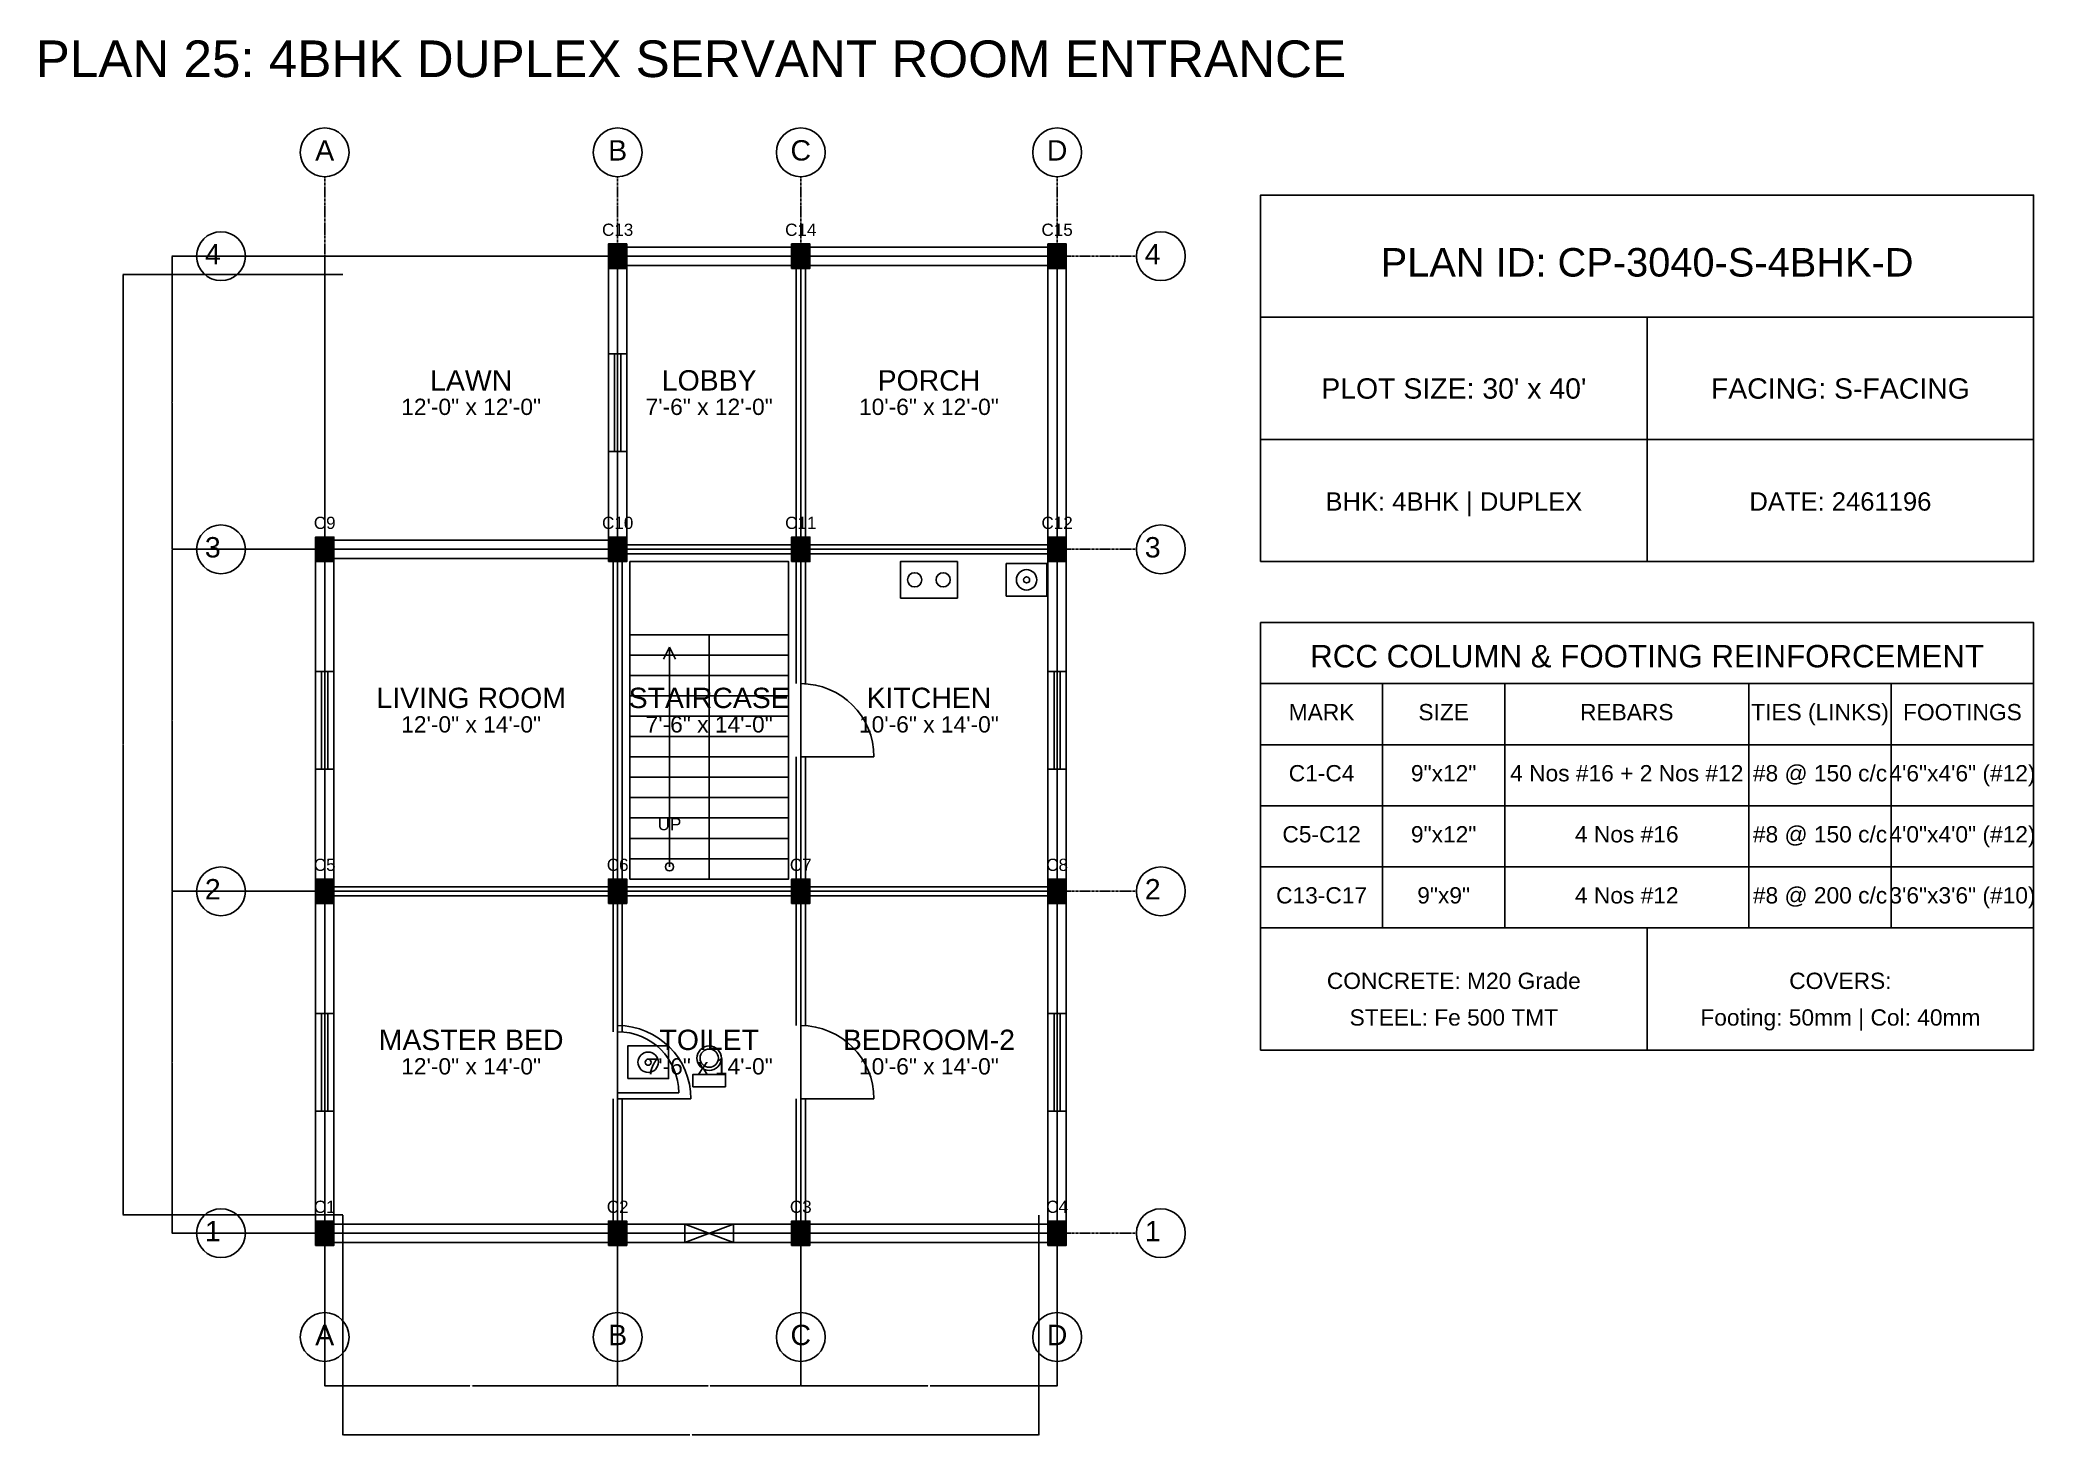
# Model space of a CAD drawing. Header units: inches. Extents: x -134 to 23580, y -99 to 23207.
# Drawn here: x 9860 to 10840, y 4901 to 5586 of the extents above; entities that cross this region are included whole.
import ezdxf
from ezdxf.enums import TextEntityAlignment as Align

# ---------------------------------------------------------------- set-up
doc = ezdxf.new("R2010")
doc.units = ezdxf.units.IN
doc.header["$MEASUREMENT"] = 0
doc.linetypes.add('CENTER', pattern=[2, 1.25, -0.25, 0.25, -0.25])
for name, color, linetype in [('A-COL-HATCH', 251, 'Continuous'), ('A-COLUMN', 1, 'Continuous'), ('A-DIM', 5, 'Continuous'), ('A-DOOR', 30, 'Continuous'), ('A-FIXTURE', 8, 'Continuous'), ('A-STAIR', 6, 'Continuous'), ('A-TEXT', 2, 'Continuous'), ('A-WALL-EXT', 7, 'Continuous'), ('A-WALL-INT', 9, 'Continuous'), ('A-WINDOW', 4, 'Continuous'), ('S-BEAM-FRAMING', 2, 'Continuous'), ('S-BUBBLE', 4, 'Continuous'), ('S-GRID-CENTER', 8, 'CENTER'), ('S-TABLE', 7, 'Continuous'), ('S-TEXT', 3, 'Continuous')]:
    doc.layers.add(name, color=color, linetype=linetype)
doc.styles.get("Standard").update_dxf_attribs({"font": 'arial.ttf'})
doc.dimstyles.get("Standard").update_dxf_attribs({"dimtxt": 0.18, "dimasz": 0.18, "dimexe": 0.18, "dimexo": 0.0625, "dimgap": 0.09, "dimtad": 0, "dimtih": 1, "dimtoh": 1, "dimdec": 4, "dimzin": 0, "dimdsep": 46, "dimtxsty": 'Standard', "dimcen": 0.09, "dimadec": 0, "dimazin": 0, "dimtfac": 1, "dimtdec": 4, "dimtofl": 0, "dimtmove": 0, "dimatfit": 3, "dimfxl": 1, "dimtolj": 1, "dimtzin": 0, "dimarcsym": 0})

msp = doc.modelspace()

# ---------------------------------------------------------------- texts
at = {"layer": 'A-TEXT'}
for s, height, p in [('PLAN 25: 4BHK DUPLEX SERVANT ROOM ENTRANCE', 18, (10180, 5568)), ('C13', 6, (10144, 5490)), ('C14', 6, (10234, 5490)), ('C15', 6, (10360, 5490)), ('PLAN ID: CP-3040-S-4BHK-D', 14, (10650, 5470)), ('LAWN', 10, (10072, 5414)), ('LOBBY', 10, (10189, 5414)), ('PORCH', 10, (10297, 5414)), ("PLOT SIZE: 30' x 40'", 10, (10555, 5410)), ('FACING: S-FACING', 10, (10745, 5410)), ('12\'-0" x 12\'-0"', 8, (10072, 5402)), ('7\'-6" x 12\'-0"', 8, (10189, 5402)), ('10\'-6" x 12\'-0"', 8, (10297, 5402)), ('BHK: 4BHK | DUPLEX', 9, (10555, 5355)), ('DATE: 2461196', 9, (10745, 5355)), ('C9', 6, (10000, 5346)), ('C10', 6, (10144, 5346)), ('C11', 6, (10234, 5346)), ('C12', 6, (10360, 5346)), ('LIVING ROOM', 10, (10072, 5258)), ('STAIRCASE', 10, (10189, 5258)), ('KITCHEN', 10, (10297, 5258)), ('12\'-0" x 14\'-0"', 8, (10072, 5246)), ('7\'-6" x 14\'-0"', 8, (10189, 5246)), ('10\'-6" x 14\'-0"', 8, (10297, 5246)), ('UP', 6, (10169.5, 5198)), ('C5', 6, (10000, 5178)), ('C6', 6, (10144, 5178)), ('C7', 6, (10234, 5178)), ('C8', 6, (10360, 5178)), ('MASTER BED', 10, (10072, 5090)), ('TOILET', 10, (10189, 5090)), ('BEDROOM-2', 10, (10297, 5090)), ('12\'-0" x 14\'-0"', 8, (10072, 5078)), ('7\'-6" x 14\'-0"', 8, (10189, 5078)), ('10\'-6" x 14\'-0"', 8, (10297, 5078)), ('C1', 6, (10000, 5010)), ('C2', 6, (10144, 5010)), ('C3', 6, (10234, 5010)), ('C4', 6, (10360, 5010))]:
    msp.add_text(s, height=height, dxfattribs=at).set_placement(p, align=Align.CENTER)
at = {"layer": 'S-TEXT'}
for s, height, p in [('A', 10, (10000, 5527)), ('B', 10, (10144, 5527)), ('C', 10, (10234, 5527)), ('D', 10, (10360, 5527)), ('4', 10, (9945, 5476)), ('4', 10, (10407, 5476)), ('3', 10, (9945, 5332)), ('3', 10, (10407, 5332)), ('RCC COLUMN & FOOTING REINFORCEMENT', 11, (10650, 5278)), ('MARK', 8, (10490, 5252)), ('SIZE', 8, (10550, 5252)), ('REBARS', 8, (10640, 5252)), ('TIES (LINKS)', 8, (10735, 5252)), ('FOOTINGS', 8, (10805, 5252)), ('C1-C4', 8, (10490, 5222)), ('9"x12"', 8, (10550, 5222)), ('4 Nos #16 + 2 Nos #12', 8, (10640, 5222)), ('#8 @ 150 c/c', 8, (10735, 5222)), ('4\'6"x4\'6" (#12)', 8, (10805, 5222)), ('C5-C12', 8, (10490, 5192)), ('9"x12"', 8, (10550, 5192)), ('4 Nos #16', 8, (10640, 5192)), ('#8 @ 150 c/c', 8, (10735, 5192)), ('4\'0"x4\'0" (#12)', 8, (10805, 5192)), ('2', 10, (9945, 5164)), ('2', 10, (10407, 5164)), ('C13-C17', 8, (10490, 5162)), ('9"x9"', 8, (10550, 5162)), ('4 Nos #12', 8, (10640, 5162)), ('#8 @ 200 c/c', 8, (10735, 5162)), ('3\'6"x3\'6" (#10)', 8, (10805, 5162)), ('CONCRETE: M20 Grade', 8, (10555, 5120)), ('COVERS:', 8, (10745, 5120)), ('STEEL: Fe 500 TMT', 8, (10555, 5102)), ('Footing: 50mm | Col: 40mm', 8, (10745, 5102)), ('1', 10, (9945, 4996)), ('1', 10, (10407, 4996)), ('A', 10, (10000, 4945)), ('B', 10, (10144, 4945)), ('C', 10, (10234, 4945)), ('D', 10, (10360, 4945))]:
    msp.add_text(s, height=height, dxfattribs=at).set_placement(p, align=Align.CENTER)

# ---------------------------------------------------------------- blocks, each defined once
blk = doc.blocks.new('*D243')
at = {"layer": 'A-DIM', "color": 0, "lineweight": -2, "transparency": 16777216}
for p, q in [((10000, 5008.94), (10000, 4924.82)), ((10144, 5008.94), (10144, 4924.82)), ((10000.18, 4925), (10071.41, 4925)), ((10143.82, 4925), (10072.59, 4925))]:
    blk.add_line(p, q, dxfattribs=at)
at = {"layer": 'A-DIM', "color": 0, "transparency": 16777216}
for points in [[(10000.18, 4925.03), (10000.18, 4924.97), (10000, 4925)], [(10143.82, 4925.03), (10143.82, 4924.97), (10144, 4925)]]:
    blk.add_solid(points, dxfattribs=at)
at = {"layer": 'Defpoints', "color": 0, "transparency": 16777216}
for p in [(10000, 5009), (10144, 5009), (10144, 4925)]:
    blk.add_point(p, dxfattribs=at)
at = {"layer": 'A-DIM', "color": 0, "transparency": 16777216, "insert": (10072, 4925), "char_height": 0.18, "attachment_point": 5}
blk.add_mtext('\\A1;144.0000', dxfattribs=at)
blk = doc.blocks.new('*D244')
at = {"layer": 'A-DIM', "color": 0, "lineweight": -2, "transparency": 16777216}
for p, q in [((10144, 5008.94), (10144, 4924.82)), ((10234, 5008.94), (10234, 4924.82)), ((10144.18, 4925), (10188.47, 4925)), ((10233.82, 4925), (10189.53, 4925))]:
    blk.add_line(p, q, dxfattribs=at)
at = {"layer": 'A-DIM', "color": 0, "transparency": 16777216}
for points in [[(10144.18, 4925.03), (10144.18, 4924.97), (10144, 4925)], [(10233.82, 4925.03), (10233.82, 4924.97), (10234, 4925)]]:
    blk.add_solid(points, dxfattribs=at)
at = {"layer": 'Defpoints', "color": 0, "transparency": 16777216}
for p in [(10144, 5009), (10234, 5009), (10234, 4925)]:
    blk.add_point(p, dxfattribs=at)
at = {"layer": 'A-DIM', "color": 0, "transparency": 16777216, "insert": (10189, 4925), "char_height": 0.18, "attachment_point": 5}
blk.add_mtext('\\A1;90.0000', dxfattribs=at)
blk = doc.blocks.new('*D245')
at = {"layer": 'A-DIM', "color": 0, "lineweight": -2, "transparency": 16777216}
for p, q in [((10234, 5008.94), (10234, 4924.82)), ((10360, 5008.94), (10360, 4924.82)), ((10234.18, 4925), (10296.41, 4925)), ((10359.82, 4925), (10297.59, 4925))]:
    blk.add_line(p, q, dxfattribs=at)
at = {"layer": 'A-DIM', "color": 0, "transparency": 16777216}
for points in [[(10234.18, 4925.03), (10234.18, 4924.97), (10234, 4925)], [(10359.82, 4925.03), (10359.82, 4924.97), (10360, 4925)]]:
    blk.add_solid(points, dxfattribs=at)
at = {"layer": 'Defpoints', "color": 0, "transparency": 16777216}
for p in [(10234, 5009), (10360, 5009), (10360, 4925)]:
    blk.add_point(p, dxfattribs=at)
at = {"layer": 'A-DIM', "color": 0, "transparency": 16777216, "insert": (10297, 4925), "char_height": 0.18, "attachment_point": 5}
blk.add_mtext('\\A1;126.0000', dxfattribs=at)
blk = doc.blocks.new('*D246')
at = {"layer": 'A-DIM', "color": 0, "lineweight": -2, "transparency": 16777216}
for p, q in [((10009, 5008.94), (10009, 4900.82)), ((10351, 5008.94), (10351, 4900.82)), ((10009.18, 4901), (10179.4, 4901)), ((10350.82, 4901), (10180.6, 4901))]:
    blk.add_line(p, q, dxfattribs=at)
at = {"layer": 'A-DIM', "color": 0, "transparency": 16777216}
for points in [[(10009.18, 4901.03), (10009.18, 4900.97), (10009, 4901)], [(10350.82, 4901.03), (10350.82, 4900.97), (10351, 4901)]]:
    blk.add_solid(points, dxfattribs=at)
at = {"layer": 'Defpoints', "color": 0, "transparency": 16777216}
for p in [(10009, 5009), (10351, 5009), (10351, 4901)]:
    blk.add_point(p, dxfattribs=at)
at = {"layer": 'A-DIM', "color": 0, "transparency": 16777216, "insert": (10180, 4901), "char_height": 0.18, "attachment_point": 5}
blk.add_mtext('\\A1;342.0000', dxfattribs=at)
blk = doc.blocks.new('*D247')
at = {"layer": 'A-DIM', "color": 0, "lineweight": -2, "transparency": 16777216}
for p, q in [((10008.94, 5168), (9924.82, 5168)), ((9925, 5167.82), (9925, 5084.18)), ((9925, 5000.18), (9925, 5083.82)), ((10008.94, 5000), (9924.82, 5000))]:
    blk.add_line(p, q, dxfattribs=at)
at = {"layer": 'A-DIM', "color": 0, "transparency": 16777216}
for points in [[(9924.97, 5167.82), (9925.03, 5167.82), (9925, 5168)], [(9924.97, 5000.18), (9925.03, 5000.18), (9925, 5000)]]:
    blk.add_solid(points, dxfattribs=at)
at = {"layer": 'Defpoints', "color": 0, "transparency": 16777216}
for p in [(9925, 5168), (10009, 5168), (10009, 5000)]:
    blk.add_point(p, dxfattribs=at)
at = {"layer": 'A-DIM', "color": 0, "transparency": 16777216, "insert": (9925, 5084), "char_height": 0.18, "attachment_point": 5}
blk.add_mtext('\\A1;168.0000', dxfattribs=at)
blk = doc.blocks.new('*D248')
at = {"layer": 'A-DIM', "color": 0, "lineweight": -2, "transparency": 16777216}
for p, q in [((10008.94, 5336), (9924.82, 5336)), ((9925, 5335.82), (9925, 5252.18)), ((9925, 5168.18), (9925, 5251.82)), ((10008.94, 5168), (9924.82, 5168))]:
    blk.add_line(p, q, dxfattribs=at)
at = {"layer": 'A-DIM', "color": 0, "transparency": 16777216}
for points in [[(9924.97, 5335.82), (9925.03, 5335.82), (9925, 5336)], [(9924.97, 5168.18), (9925.03, 5168.18), (9925, 5168)]]:
    blk.add_solid(points, dxfattribs=at)
at = {"layer": 'Defpoints', "color": 0, "transparency": 16777216}
for p in [(9925, 5336), (10009, 5336), (10009, 5168)]:
    blk.add_point(p, dxfattribs=at)
at = {"layer": 'A-DIM', "color": 0, "transparency": 16777216, "insert": (9925, 5252), "char_height": 0.18, "attachment_point": 5}
blk.add_mtext('\\A1;168.0000', dxfattribs=at)
blk = doc.blocks.new('*D249')
at = {"layer": 'A-DIM', "color": 0, "lineweight": -2, "transparency": 16777216}
for p, q in [((10008.94, 5480), (9924.82, 5480)), ((9925, 5479.82), (9925, 5408.18)), ((9925, 5336.18), (9925, 5407.82)), ((10008.94, 5336), (9924.82, 5336))]:
    blk.add_line(p, q, dxfattribs=at)
at = {"layer": 'A-DIM', "color": 0, "transparency": 16777216}
for points in [[(9924.97, 5479.82), (9925.03, 5479.82), (9925, 5480)], [(9924.97, 5336.18), (9925.03, 5336.18), (9925, 5336)]]:
    blk.add_solid(points, dxfattribs=at)
at = {"layer": 'Defpoints', "color": 0, "transparency": 16777216}
for p in [(9925, 5480), (10009, 5480), (10009, 5336)]:
    blk.add_point(p, dxfattribs=at)
at = {"layer": 'A-DIM', "color": 0, "transparency": 16777216, "insert": (9925, 5408), "char_height": 0.18, "attachment_point": 5}
blk.add_mtext('\\A1;144.0000', dxfattribs=at)
blk = doc.blocks.new('*D250')
at = {"layer": 'A-DIM', "color": 0, "lineweight": -2, "transparency": 16777216}
for p, q in [((10008.94, 5471), (9900.82, 5471)), ((9901, 5470.82), (9901, 5240.18)), ((9901, 5009.18), (9901, 5239.82)), ((10008.94, 5009), (9900.82, 5009))]:
    blk.add_line(p, q, dxfattribs=at)
at = {"layer": 'A-DIM', "color": 0, "transparency": 16777216}
for points in [[(9900.97, 5470.82), (9901.03, 5470.82), (9901, 5471)], [(9900.97, 5009.18), (9901.03, 5009.18), (9901, 5009)]]:
    blk.add_solid(points, dxfattribs=at)
at = {"layer": 'Defpoints', "color": 0, "transparency": 16777216}
for p in [(9901, 5471), (10009, 5471), (10009, 5009)]:
    blk.add_point(p, dxfattribs=at)
at = {"layer": 'A-DIM', "color": 0, "transparency": 16777216, "insert": (9901, 5240), "char_height": 0.18, "attachment_point": 5}
blk.add_mtext('\\A1;462.0000', dxfattribs=at)

# ---------------------------------------------------------------- dimensions: what is measured, and where the dimension line sits
at = {"layer": 'A-DIM'}
for base, p1, p2, picture, middle in [((9925, 5480), (10009, 5336), (10009, 5480), '*D249', (9925, 5408)), ((9901, 5471), (10009, 5009), (10009, 5471), '*D250', (9901, 5240)), ((9925, 5336), (10009, 5168), (10009, 5336), '*D248', (9925, 5252)), ((9925, 5168), (10009, 5000), (10009, 5168), '*D247', (9925, 5084))]:
    dim = msp.add_linear_dim(base=base, p1=p1, p2=p2, angle=90, dimstyle='Standard', dxfattribs=at)
    dim.commit()
    dim.dimension.update_dxf_attribs({"geometry": picture, "text_midpoint": middle})
for base, p1, p2, picture, middle in [((10144, 4925), (10000, 5009), (10144, 5009), '*D243', (10072, 4925)), ((10351, 4901), (10009, 5009), (10351, 5009), '*D246', (10180, 4901)), ((10234, 4925), (10144, 5009), (10234, 5009), '*D244', (10189, 4925)), ((10360, 4925), (10234, 5009), (10360, 5009), '*D245', (10297, 4925))]:
    dim = msp.add_linear_dim(base=base, p1=p1, p2=p2, dimstyle='Standard', dxfattribs=at)
    dim.commit()
    dim.dimension.update_dxf_attribs({"geometry": picture, "text_midpoint": middle})

# ---------------------------------------------------------------- linework, layer by layer
at = {"layer": 'A-COL-HATCH'}
for points in [[(10139.5, 5474), (10148.5, 5474), (10139.5, 5486), (10148.5, 5486)], [(10229.5, 5474), (10238.5, 5474), (10229.5, 5486), (10238.5, 5486)], [(10355.5, 5474), (10364.5, 5474), (10355.5, 5486), (10364.5, 5486)], [(9995.5, 5330), (10004.5, 5330), (9995.5, 5342), (10004.5, 5342)], [(10139.5, 5330), (10148.5, 5330), (10139.5, 5342), (10148.5, 5342)], [(10229.5, 5330), (10238.5, 5330), (10229.5, 5342), (10238.5, 5342)], [(10355.5, 5330), (10364.5, 5330), (10355.5, 5342), (10364.5, 5342)], [(9995.5, 5162), (10004.5, 5162), (9995.5, 5174), (10004.5, 5174)], [(10139.5, 5162), (10148.5, 5162), (10139.5, 5174), (10148.5, 5174)], [(10229.5, 5162), (10238.5, 5162), (10229.5, 5174), (10238.5, 5174)], [(10355.5, 5162), (10364.5, 5162), (10355.5, 5174), (10364.5, 5174)], [(9995.5, 4994), (10004.5, 4994), (9995.5, 5006), (10004.5, 5006)], [(10139.5, 4994), (10148.5, 4994), (10139.5, 5006), (10148.5, 5006)], [(10229.5, 4994), (10238.5, 4994), (10229.5, 5006), (10238.5, 5006)], [(10355.5, 4994), (10364.5, 4994), (10355.5, 5006), (10364.5, 5006)]]:
    msp.add_solid(points, dxfattribs=at)
at = {"layer": 'A-COLUMN'}
for points in [[(10139.5, 5474), (10148.5, 5474), (10148.5, 5486), (10139.5, 5486)], [(10229.5, 5474), (10238.5, 5474), (10238.5, 5486), (10229.5, 5486)], [(10355.5, 5474), (10364.5, 5474), (10364.5, 5486), (10355.5, 5486)], [(9995.5, 5330), (10004.5, 5330), (10004.5, 5342), (9995.5, 5342)], [(10139.5, 5330), (10148.5, 5330), (10148.5, 5342), (10139.5, 5342)], [(10229.5, 5330), (10238.5, 5330), (10238.5, 5342), (10229.5, 5342)], [(10355.5, 5330), (10364.5, 5330), (10364.5, 5342), (10355.5, 5342)], [(9995.5, 5162), (10004.5, 5162), (10004.5, 5174), (9995.5, 5174)], [(10139.5, 5162), (10148.5, 5162), (10148.5, 5174), (10139.5, 5174)], [(10229.5, 5162), (10238.5, 5162), (10238.5, 5174), (10229.5, 5174)], [(10355.5, 5162), (10364.5, 5162), (10364.5, 5174), (10355.5, 5174)], [(9995.5, 4994), (10004.5, 4994), (10004.5, 5006), (9995.5, 5006)], [(10139.5, 4994), (10148.5, 4994), (10148.5, 5006), (10139.5, 5006)], [(10229.5, 4994), (10238.5, 4994), (10238.5, 5006), (10229.5, 5006)], [(10355.5, 4994), (10364.5, 4994), (10364.5, 5006), (10355.5, 5006)]]:
    msp.add_lwpolyline(points, close=True, dxfattribs=at)
at = {"layer": 'A-DOOR'}
for p, q in [((10234, 5234), (10270, 5234)), ((10144, 5069), (10174, 5069)), ((10144, 5066), (10180, 5066)), ((10234, 5066), (10270, 5066))]:
    msp.add_line(p, q, dxfattribs=at)
for centre, radius in [((10234, 5234), 36), ((10144, 5066), 36), ((10144, 5069), 30), ((10234, 5066), 36)]:
    msp.add_arc(centre, radius, 0, 90, dxfattribs=at)
at = {"layer": 'A-FIXTURE'}
for points in [[(10283, 5312), (10311, 5312), (10311, 5330), (10283, 5330)], [(10335, 5313), (10355, 5313), (10355, 5329), (10335, 5329)], [(10149, 5076), (10169, 5076), (10169, 5092), (10149, 5092)], [(10181, 5072), (10197, 5072), (10197, 5078), (10181, 5078)]]:
    msp.add_lwpolyline(points, close=True, dxfattribs=at)
for centre, radius in [((10290, 5321), 3.5), ((10304, 5321), 3.5), ((10345, 5321), 5), ((10345, 5321), 1.5), ((10159, 5084), 5), ((10189, 5086), 6), ((10189, 5086), 4.5), ((10159, 5084), 1.5)]:
    msp.add_circle(centre, radius, dxfattribs=at)
at = {"layer": 'A-STAIR'}
for p, q in [((10150, 5294), (10228, 5294)), ((10189, 5174), (10189, 5294)), ((10150, 5284), (10189, 5284)), ((10169.5, 5288), (10166.5, 5282)), ((10169.5, 5180), (10169.5, 5288)), ((10169.5, 5288), (10172.5, 5282)), ((10189, 5284), (10228, 5284)), ((10150, 5274), (10189, 5274)), ((10189, 5274), (10228, 5274)), ((10150, 5264), (10189, 5264)), ((10189, 5264), (10228, 5264)), ((10150, 5254), (10189, 5254)), ((10189, 5254), (10228, 5254)), ((10150, 5244), (10189, 5244)), ((10189, 5244), (10228, 5244)), ((10150, 5234), (10189, 5234)), ((10189, 5234), (10228, 5234)), ((10150, 5224), (10189, 5224)), ((10189, 5224), (10228, 5224)), ((10150, 5214), (10189, 5214)), ((10189, 5214), (10228, 5214)), ((10150, 5204), (10189, 5204)), ((10189, 5204), (10228, 5204)), ((10150, 5194), (10189, 5194)), ((10189, 5194), (10228, 5194)), ((10150, 5184), (10189, 5184)), ((10189, 5184), (10228, 5184))]:
    msp.add_line(p, q, dxfattribs=at)
msp.add_lwpolyline([(10150, 5174), (10228, 5174), (10228, 5330), (10150, 5330)], close=True, dxfattribs=at)
msp.add_circle((10169.5, 5180), 2, dxfattribs=at)
at = {"layer": 'A-WALL-EXT'}
for p, q in [((10139.5, 5432), (10139.5, 5480)), ((10144, 5484.5), (10234, 5484.5)), ((10148.5, 5432), (10148.5, 5480)), ((10234, 5484.5), (10360, 5484.5)), ((10355.5, 5336), (10355.5, 5480)), ((10364.5, 5336), (10364.5, 5480)), ((10144, 5475.5), (10234, 5475.5)), ((10234, 5475.5), (10360, 5475.5)), ((10460, 5450), (10840, 5450)), ((10650, 5330), (10650, 5450)), ((10139.5, 5336), (10139.5, 5384)), ((10148.5, 5336), (10148.5, 5384)), ((10460, 5390), (10840, 5390)), ((9995.5, 5276), (9995.5, 5336)), ((10000, 5340.5), (10144, 5340.5)), ((10004.5, 5276), (10004.5, 5336)), ((10355.5, 5276), (10355.5, 5336)), ((10364.5, 5276), (10364.5, 5336)), ((10000, 5331.5), (10144, 5331.5)), ((9995.5, 5168), (9995.5, 5228)), ((10004.5, 5168), (10004.5, 5228)), ((10355.5, 5168), (10355.5, 5228)), ((10364.5, 5168), (10364.5, 5228)), ((9995.5, 5108), (9995.5, 5168)), ((10004.5, 5108), (10004.5, 5168)), ((10355.5, 5108), (10355.5, 5168)), ((10364.5, 5108), (10364.5, 5168)), ((9995.5, 5000), (9995.5, 5060)), ((10004.5, 5000), (10004.5, 5060)), ((10355.5, 5000), (10355.5, 5060)), ((10364.5, 5000), (10364.5, 5060)), ((10000, 5004.5), (10144, 5004.5)), ((10144, 5004.5), (10177, 5004.5)), ((10201, 5004.5), (10234, 5004.5)), ((10234, 5004.5), (10360, 5004.5)), ((10000, 4995.5), (10144, 4995.5)), ((10144, 4995.5), (10177, 4995.5)), ((10201, 4995.5), (10234, 4995.5)), ((10234, 4995.5), (10360, 4995.5))]:
    msp.add_line(p, q, dxfattribs=at)
msp.add_lwpolyline([(10460, 5330), (10840, 5330), (10840, 5510), (10460, 5510)], close=True, dxfattribs=at)
at = {"layer": 'A-WALL-INT'}
for p, q in [((10231.75, 5336), (10231.75, 5480)), ((10236.25, 5336), (10236.25, 5480)), ((10141.75, 5168), (10141.75, 5336)), ((10144, 5338.25), (10234, 5338.25)), ((10144, 5333.75), (10234, 5333.75)), ((10146.25, 5168), (10146.25, 5336)), ((10231.75, 5270), (10231.75, 5336)), ((10234, 5338.25), (10360, 5338.25)), ((10234, 5333.75), (10360, 5333.75)), ((10236.25, 5270), (10236.25, 5336)), ((10231.75, 5168), (10231.75, 5234)), ((10236.25, 5168), (10236.25, 5234)), ((10000, 5170.25), (10144, 5170.25)), ((10000, 5165.75), (10144, 5165.75)), ((10141.75, 5099), (10141.75, 5168)), ((10144, 5170.25), (10234, 5170.25)), ((10144, 5165.75), (10234, 5165.75)), ((10146.25, 5099), (10146.25, 5168)), ((10231.75, 5102), (10231.75, 5168)), ((10234, 5170.25), (10360, 5170.25)), ((10234, 5165.75), (10360, 5165.75)), ((10236.25, 5102), (10236.25, 5168)), ((10141.75, 5000), (10141.75, 5066)), ((10146.25, 5000), (10146.25, 5066)), ((10231.75, 5000), (10231.75, 5066)), ((10236.25, 5000), (10236.25, 5066))]:
    msp.add_line(p, q, dxfattribs=at)
at = {"layer": 'A-WINDOW'}
for p, q in [((10142.5, 5384), (10142.5, 5432)), ((10145.5, 5384), (10145.5, 5432)), ((9998.5, 5228), (9998.5, 5276)), ((10001.5, 5228), (10001.5, 5276)), ((10358.5, 5228), (10358.5, 5276)), ((10361.5, 5228), (10361.5, 5276)), ((9998.5, 5060), (9998.5, 5108)), ((10001.5, 5060), (10001.5, 5108)), ((10358.5, 5060), (10358.5, 5108)), ((10361.5, 5060), (10361.5, 5108)), ((10177, 4995.5), (10201, 5004.5)), ((10177, 5004.5), (10201, 4995.5))]:
    msp.add_line(p, q, dxfattribs=at)
for points in [[(10139.5, 5384), (10148.5, 5384), (10148.5, 5432), (10139.5, 5432)], [(9995.5, 5228), (10004.5, 5228), (10004.5, 5276), (9995.5, 5276)], [(10355.5, 5228), (10364.5, 5228), (10364.5, 5276), (10355.5, 5276)], [(9995.5, 5060), (10004.5, 5060), (10004.5, 5108), (9995.5, 5108)], [(10355.5, 5060), (10364.5, 5060), (10364.5, 5108), (10355.5, 5108)], [(10177, 4995.5), (10201, 4995.5), (10201, 5004.5), (10177, 5004.5)]]:
    msp.add_lwpolyline(points, close=True, dxfattribs=at)
at = {"layer": 'S-BEAM-FRAMING'}
for p, q in [((10000, 5000), (10000, 5480)), ((10000, 5480), (10360, 5480)), ((10144, 5000), (10144, 5480)), ((10234, 5000), (10234, 5480)), ((10360, 5000), (10360, 5480)), ((10000, 5336), (10360, 5336)), ((10000, 5168), (10360, 5168)), ((10000, 5000), (10360, 5000))]:
    msp.add_line(p, q, dxfattribs=at)
at = {"layer": 'S-BUBBLE'}
for centre in [(10000, 5531), (10144, 5531), (10234, 5531), (10360, 5531), (9949, 5480), (10411, 5480), (9949, 5336), (10411, 5336), (9949, 5168), (10411, 5168), (9949, 5000), (10411, 5000), (10000, 4949), (10144, 4949), (10234, 4949), (10360, 4949)]:
    msp.add_circle(centre, 12, dxfattribs=at)
at = {"layer": 'S-GRID-CENTER'}
for p, q in [((10000, 4961), (10000, 5519)), ((10144, 4961), (10144, 5519)), ((10234, 4961), (10234, 5519)), ((10360, 4961), (10360, 5519)), ((9961, 5480), (10399, 5480)), ((9961, 5336), (10399, 5336)), ((9961, 5168), (10399, 5168)), ((9961, 5000), (10399, 5000))]:
    msp.add_line(p, q, dxfattribs=at)
at = {"layer": 'S-TABLE'}
for points in [[(10460, 5270), (10840, 5270), (10840, 5300), (10460, 5300)], [(10460, 5240), (10520, 5240), (10520, 5270), (10460, 5270)], [(10520, 5240), (10580, 5240), (10580, 5270), (10520, 5270)], [(10580, 5240), (10700, 5240), (10700, 5270), (10580, 5270)], [(10700, 5240), (10770, 5240), (10770, 5270), (10700, 5270)], [(10770, 5240), (10840, 5240), (10840, 5270), (10770, 5270)], [(10460, 5210), (10520, 5210), (10520, 5240), (10460, 5240)], [(10520, 5210), (10580, 5210), (10580, 5240), (10520, 5240)], [(10580, 5210), (10700, 5210), (10700, 5240), (10580, 5240)], [(10700, 5210), (10770, 5210), (10770, 5240), (10700, 5240)], [(10770, 5210), (10840, 5210), (10840, 5240), (10770, 5240)], [(10460, 5180), (10520, 5180), (10520, 5210), (10460, 5210)], [(10520, 5180), (10580, 5180), (10580, 5210), (10520, 5210)], [(10580, 5180), (10700, 5180), (10700, 5210), (10580, 5210)], [(10700, 5180), (10770, 5180), (10770, 5210), (10700, 5210)], [(10770, 5180), (10840, 5180), (10840, 5210), (10770, 5210)], [(10460, 5150), (10520, 5150), (10520, 5180), (10460, 5180)], [(10520, 5150), (10580, 5150), (10580, 5180), (10520, 5180)], [(10580, 5150), (10700, 5150), (10700, 5180), (10580, 5180)], [(10700, 5150), (10770, 5150), (10770, 5180), (10700, 5180)], [(10770, 5150), (10840, 5150), (10840, 5180), (10770, 5180)], [(10460, 5090), (10650, 5090), (10650, 5150), (10460, 5150)], [(10650, 5090), (10840, 5090), (10840, 5150), (10650, 5150)]]:
    msp.add_lwpolyline(points, close=True, dxfattribs=at)

msp.set_redraw_order([(e.dxf.handle, doc.entitydb.next_handle()) for e in msp.query("TEXT MTEXT ATTDEF DIMENSION ARC_DIMENSION")])  # texts and dimensions are drawn at this point

doc.saveas('drawing.dxf')
